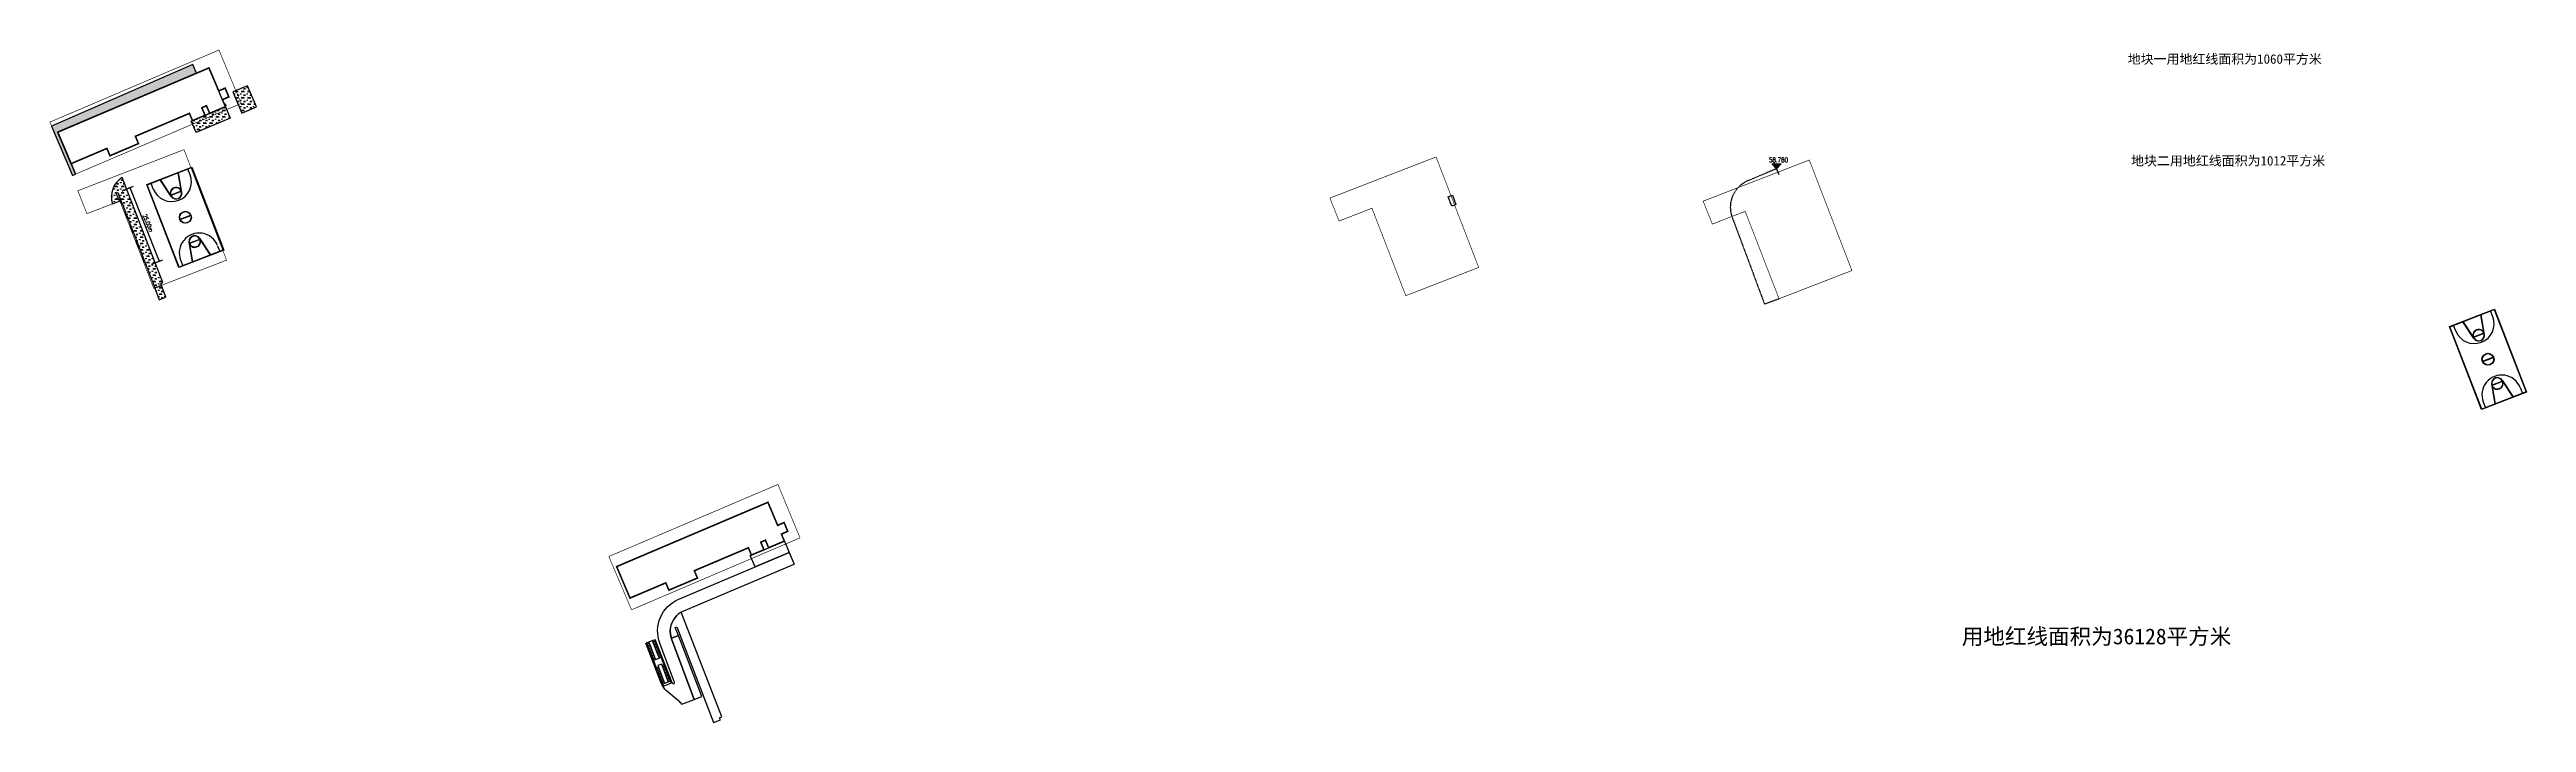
# Model space of a CAD drawing. Header units: metres. Extents: x 36500 to 80772748, y -35000 to 5806266.
# Drawn here: x 40385344 to 40386127, y 2902955 to 2903167 of the extents above; entities that cross this region are included whole.
import ezdxf

# ---------------------------------------------------------------- set-up
doc = ezdxf.new("R2010")
doc.units = ezdxf.units.M
doc.header["$LTSCALE"] = 10
doc.linetypes.add('CENTER2', pattern=[1.125, 0.75, -0.125, 0.125, -0.125])
doc.linetypes.add('CENTERX2', pattern=[4, 2.5, -0.5, 0.5, -0.5])
for name, color, linetype in [('20180307结构要求改动', 6, 'Continuous'), ('DIM_ELEV', 3, 'Continuous'), ('PUB_TEXT', 7, 'Continuous'), ('体育设施', 7, 'Continuous'), ('其它附属工程', 94, 'Continuous'), ('坐标', 7, 'Continuous'), ('总平面-场地', 40, 'Continuous'), ('总平面-定位', 3, 'Continuous'), ('总平面-道路中心线', 1, 'CENTERX2'), ('总平面定位', 7, 'Continuous'), ('用地红线', 7, 'Continuous')]:
    doc.layers.add(name, color=color, linetype=linetype)
doc.styles.add('_TCH_DIM', font='SIMPLEX', dxfattribs={"bigfont": 'GBCBIG'})
doc.styles.add('_TCH_DIM_T3', font='SIMPLEX', dxfattribs={"width": 0.705882, "bigfont": 'GBCBIG'})
doc.styles.add('HZ', font='')
doc.styles.get('HZ').set_extended_font_data('SimSun')
doc.dimstyles.new('_TCH_ARCH_M_M&&1', dxfattribs={"dimtxt": 1.314346, "dimasz": 0.5, "dimexe": 1.25, "dimexo": 1.5, "dimgap": 0.5, "dimtad": 1, "dimzin": 0, "dimdsep": 46, "dimtxsty": '_TCH_DIM_T3', "dimblk": 'ARCHTICK', "dimcen": 0.09, "dimclrt": 7, "dimazin": 2, "dimtfac": 1, "dimtix": 1, "dimtmove": 2, "dimatfit": 3, "dimfxl": 0, "dimtolj": 1, "dimtzin": 0, "dimarcsym": 0})
pattern_1 = [(0, (0.6, 0.04), (2, 2), [0.3, -0.06, 0.08, -0.06, 0.3, -1.2]), (0, (0.5, 0.1), (2, 2), [0.2, -0.15, 0.3, -0.15, 0.2, -1]), (0, (1.2, 0.9), (2, 2), [0.25, -0.1, 0.25, -1.4]), (0, (0.2, 1.3), (2, 2), [0.1, -0.2, 0.1, -1.6]), (90, (0.4, 1.3), (-2, 2), [0.18, -1.82]), (90, (1, 0.1), (-2, 2), [0.2, -1.8]), (90, (1.5, 0.9), (-2, 2), [0.2, -1.8]), (45, (1.26, 0.08), (2e-16, 2.00000000004), [0.2, -2.628427124]), (135, (0.74, 0.08), (-2.00000000004, 2e-16), [0.2, -2.628427124]), (63.43494882, (1.2, 0.09), (1.02e-10, 2), [0.2, -4.272135954]), (75.96375653, (1.1, 0.1), (7.24e-11, 1.9999999997004), [0.2, -8.046211252]), (75.96375653, (1.6, 0.9), (7.24e-11, 1.9999999997004), [0.16, -8.086211252]), (75.96375653, (0.44, 1.3), (7.24e-11, 1.9999999997004), [0.14, -8.106211252]), (104.03624347, (0.9, 0.1), (-7.24e-11, 1.9999999997004), [0.2, -8.046211252]), (104.03624347, (1.4, 0.9), (-7.24e-11, 1.9999999997004), [0.16, -8.086211252]), (104.03624347, (0.36, 1.3), (-7.24e-11, 1.9999999997004), [0.14, -8.106211252]), (116.5650512, (0.8, 0.09), (-8e-10, 2), [0.2, -4.2721335954])]

msp = doc.modelspace()

# ---------------------------------------------------------------- texts
at = {"layer": 'PUB_TEXT', "linetype": 'Continuous', "style": '_TCH_DIM', "width": 0.705882}
msp.add_text('58.780', height=1.4875, dxfattribs=at).set_placement((40385887.424, 2903131.717))
at = {"layer": '用地红线', "color": 1, "linetype": 'Continuous', "style": 'HZ'}
for s, height, p in [(' 地块一用地红线面积为1060平方米', 3, (40385998.772, 2903162.842)), (' 地块二用地红线面积为1012平方米', 3, (40385999.846, 2903130.711)), (' 用地红线面积为36128平方米', 5, (40385944.964, 2902979.498))]:
    msp.add_text(s, height=height, dxfattribs=at).set_placement(p)

# ---------------------------------------------------------------- blocks, each defined once
blk = doc.blocks.new('A$C42993D74')
at = {"layer": '体育设施', "color": 155}
for p, q in [((0, 0), (14.18, 5.48)), ((10.14, -26.21), (0, 0)), ((0.13, -0.06), (14.12, 5.36)), ((2, -1.42), (1.3, 0.39)), ((7.69, -3.79), (4.24, 1.51)), ((7.34, -3.1), (4.33, 1.57)), ((10.83, -1.75), (9.92, 3.73)), ((11.04, -2.5), (10.02, 3.75)), ((13.65, 3.09), (12.95, 4.9)), ((14.12, 5.36), (24.19, -20.67)), ((14.18, 5.48), (24.32, -20.73)), ((10.2, -26.08), (0.13, -0.06)), ((7.43, -2.24), (7.53, -2.27)), ((7.45, -2.19), (7.54, -2.22)), ((10.82, -2.06), (7.56, -3.33)), ((10.86, -2.16), (7.6, -3.42)), ((7.84, -1.5), (7.92, -1.57)), ((7.88, -1.46), (7.95, -1.53)), ((8.53, -1.03), (8.56, -1.12)), ((8.57, -1.01), (8.61, -1.1)), ((9.39, -0.91), (9.38, -1)), ((9.44, -0.91), (9.42, -1.01)), ((10.19, -1.18), (10.14, -1.26)), ((10.23, -1.2), (10.18, -1.29)), ((10.46, -10.97), (13.82, -9.67)), ((10.5, -11.06), (13.85, -9.76)), ((24.32, -20.73), (10.14, -26.21)), ((24.19, -20.67), (10.2, -26.08)), ((13.27, -18.23), (14.3, -24.48)), ((16.72, -17.31), (13.46, -18.57)), ((16.76, -17.4), (13.49, -18.66)), ((13.49, -18.97), (14.4, -24.46)), ((14.13, -19.55), (14.18, -19.47)), ((14.13, -19.55), (14.18, -19.47)), ((14.17, -19.58), (14.23, -19.5)), ((14.93, -19.82), (14.94, -19.72)), ((14.98, -19.83), (14.99, -19.73)), ((15.75, -19.71), (15.72, -19.62)), ((15.8, -19.69), (15.76, -19.6)), ((16.48, -19.22), (16.4, -19.16)), ((16.51, -19.19), (16.43, -19.12)), ((16.63, -16.93), (20.08, -22.24)), ((16.89, -18.48), (16.79, -18.46)), ((16.9, -18.43), (16.8, -18.41)), ((16.97, -17.62), (19.99, -22.29)), ((22.32, -19.31), (23.02, -21.12)), ((10.66, -23.82), (11.36, -25.63))]:
    blk.add_line(p, q, dxfattribs=at)
for centre, major_axis, ratio, start_param, end_param in [((7.83, 0.84), (5.83, 2.26), 0.996667, 3.141593, 6.283185), ((9.21, -2.74), (1.73, 0.67), 0.996667, 2.494984, 2.963071), ((9.21, -2.74), (1.63, 0.63), 0.996667, 2.495389, 3.113811), ((9.21, -2.74), (1.73, 0.67), 0.996667, 2.03341, 2.467956), ((9.21, -2.74), (1.63, 0.63), 0.996667, 2.032656, 2.466817), ((9.21, -2.74), (1.63, 0.63), 0.996667, 3.169383, 6.255413), ((9.21, -2.74), (1.72, 0.67), 0.996667, 3.461537, 6.107778), ((9.21, -2.74), (1.73, 0.67), 0.996668, 1.581798, 2.00638), ((9.21, -2.74), (1.63, 0.63), 0.996667, 1.582273, 2.003907), ((9.21, -2.74), (1.73, 0.67), 0.996667, 1.106704, 1.554769), ((9.21, -2.74), (1.63, 0.63), 0.996667, 1.10579, 1.553788), ((9.21, -2.74), (1.63, 0.63), 0.996667, 0.642771, 1.079453), ((9.21, -2.74), (1.73, 0.67), 0.996667, 0.642614, 1.079676), ((9.21, -2.74), (1.63, 0.63), 0.996667, 0.02778, 0.613712), ((9.21, -2.74), (1.73, 0.67), 0.996668, 0.178521, 0.615582), ((16.49, -21.56), (5.83, 2.26), 0.996667, 0, 3.141593), ((12.16, -10.36), (1.77, 0.69), 0.996667, 4.712389, 10.995574), ((12.16, -10.36), (1.68, 0.65), 0.996667, -1.570796, 4.712389), ((15.11, -17.99), (1.63, 0.63), 0.996667, 0.027791, 3.113821), ((15.11, -17.98), (1.72, 0.67), 0.996667, 0.175409, 2.82165), ((15.11, -17.99), (1.63, 0.63), 0.996667, 3.169373, 3.787795), ((15.11, -17.99), (1.73, 0.67), 0.996667, 3.320107, 3.788194), ((15.11, -17.99), (1.73, 0.67), 0.996667, 3.815231, 4.249777), ((15.11, -17.99), (1.63, 0.63), 0.996667, 3.816366, 4.250527), ((15.11, -17.99), (1.73, 0.67), 0.996667, 4.276806, 4.701388), ((15.11, -17.99), (1.63, 0.63), 0.996667, 4.279277, 4.700911), ((15.11, -17.99), (1.63, 0.63), 0.996667, -1.553789, -1.10579), ((15.11, -17.99), (1.73, 0.67), 0.996667, -1.554768, -1.106703), ((15.11, -17.99), (1.63, 0.63), 0.996667, -1.079455, -0.642773), ((15.11, -17.99), (1.73, 0.67), 0.996667, -1.079674, -0.642612), ((15.11, -17.99), (1.63, 0.63), 0.996667, -0.613712, -0.02778), ((15.11, -17.99), (1.73, 0.67), 0.996667, -0.615581, -0.178519)]:
    blk.add_ellipse(centre, major_axis=major_axis, ratio=ratio, start_param=start_param, end_param=end_param, dxfattribs=at)
blk = doc.blocks.new('_ArchTick')
at = {"color": 0, "linetype": 'ByBlock', "const_width": 0.4}
blk.add_lwpolyline([(-0.5, -0.5), (0.5, 0.5)], dxfattribs=at)
blk = doc.blocks.new('*D260')
at = {"layer": 'Defpoints', "color": 0, "linetype": 'Continuous', "transparency": 16777216}
for p in [(40385365.47, 2903122.18), (40385374.74, 2903098.96), (40385378.58, 2903100.5)]:
    blk.add_point(p, dxfattribs=at)
at = {"layer": '其它附属工程', "color": 0, "linetype": 'Continuous', "lineweight": -2, "transparency": 16777216}
for p, q in [((40385366.86, 2903122.73), (40385370.47, 2903124.18)), ((40385369.31, 2903123.71), (40385378.58, 2903100.5)), ((40385376.13, 2903099.52), (40385379.74, 2903100.96))]:
    blk.add_line(p, q, dxfattribs=at)
at = {"layer": '其它附属工程', "color": 0, "linetype": 'Continuous', "lineweight": -2, "transparency": 16777216, "xscale": 0.5, "yscale": 0.5, "zscale": 0.5}
for p, rotation in [((40385369.31, 2903123.71), 111.7761538424453), ((40385378.58, 2903100.5), 291.7761538424453)]:
    blk.add_blockref('_ArchTick', p, dxfattribs=dict(at, rotation=rotation))
at = {"layer": '其它附属工程', "color": 7, "linetype": 'Continuous', "transparency": 16777216, "insert": (40385375.02, 2903112.53), "char_height": 1.314, "attachment_point": 5, "rotation": 291.77615, "style": '_TCH_DIM_T3'}
blk.add_mtext('\\A1;25.00m', dxfattribs=at)
blk = doc.blocks.new('$LinePat$挡土墙')
at = {"color": 0, "const_width": 20}
blk.add_lwpolyline([(1, -10), (601, -10)], dxfattribs=at)
at = {"color": 0}
blk.add_solid([(151, 0), (451, 0), (151, -70), (451, -70)], dxfattribs=at)

# ---------------------------------------------------------------- dimensions: what is measured, and where the dimension line sits
at = {"layer": '其它附属工程', "linetype": 'Continuous'}
dim = msp.add_aligned_dim(p1=(40385365.467, 2903122.178), p2=(40385374.741, 2903098.962), distance=4.138, dimstyle='_TCH_ARCH_M_M&&1', override={"dimpost": 'm'}, dxfattribs=at)
dim.commit()
dim.dimension.update_dxf_attribs({"geometry": '*D260', "text_midpoint": (40385375.021, 2903112.535)})

# ---------------------------------------------------------------- hatches: boundary and pattern name
at = {"layer": 'DIM_ELEV', "linetype": 'Continuous'}
msp.add_hatch(color=256, dxfattribs=at).paths.add_polyline_path([(40385889.784, 2903129.692), (40385888.284, 2903131.192), (40385891.284, 2903131.192)])
at = {"layer": '其它附属工程', "linetype": 'Continuous'}
h = msp.add_hatch(dxfattribs=at)
h.set_pattern_fill('草坪或沼泽', color=256, scale=0.5)
h.set_pattern_definition(pattern_1)
h.paths.add_polyline_path([(40385390.361, 2903159.861), (40385389.22, 2903162.564), (40385344.559, 2903143.167), (40385351.181, 2903127.589), (40385352.106, 2903127.983), (40385350.694, 2903131.294), (40385346.474, 2903141.235)])
h = msp.add_hatch(dxfattribs=at)
h.set_pattern_fill('草坪或沼泽', color=256, scale=0.5)
h.set_pattern_definition(pattern_1)
h.paths.add_polyline_path([(40385401.857, 2903153.964), (40385404.706, 2903147.256), (40385409.312, 2903149.201), (40385406.494, 2903155.911)])
h = msp.add_hatch(dxfattribs=at)
h.set_pattern_fill('草坪或沼泽', color=256, scale=0.5)
h.set_pattern_definition(pattern_1)
h.paths.add_polyline_path([(40385399.492, 2903149.288), (40385401.008, 2903145.695), (40385390.23, 2903141.145), (40385388.713, 2903144.738)])
h = msp.add_hatch(dxfattribs=at)
h.set_pattern_fill('草坪或沼泽', color=256, scale=0.5)
h.set_pattern_definition(pattern_1)
edge = h.paths.add_edge_path()
edge.add_arc((40385370.427, 2903120.846), 7, 120.571203, 198.612829)
edge.add_line((40385363.793, 2903118.611), (40385365.982, 2903119.46))
edge.add_line((40385365.982, 2903119.46), (40385365, 2903121.998))
edge.add_line((40385365, 2903121.998), (40385365.467, 2903122.178))
edge.add_line((40385365.467, 2903122.178), (40385377.132, 2903092.028))
edge.add_line((40385377.132, 2903092.028), (40385379.264, 2903092.853))
edge.add_line((40385379.264, 2903092.853), (40385379.022, 2903093.497))
edge.add_line((40385379.022, 2903093.497), (40385379.681, 2903093.753))
edge.add_line((40385379.681, 2903093.753), (40385366.867, 2903126.873))
h = msp.add_hatch(dxfattribs=at)
h.set_pattern_fill('草坪或沼泽', color=256, scale=0.5)
h.set_pattern_definition(pattern_1)
h.paths.add_polyline_path([(40385379.264, 2903092.853), (40385377.132, 2903092.028), (40385378.562, 2903088.333), (40385380.656, 2903089.143)])

# ---------------------------------------------------------------- linework, layer by layer
at = {"layer": '20180307结构要求改动'}
msp.add_lwpolyline([(40385785.982, 2903120.825), (40385787.334, 2903121.348), (40385788.471, 2903118.41), (40385787.118, 2903117.887)], close=True, dxfattribs=at)
at = {"layer": 'DIM_ELEV', "linetype": 'Continuous'}
for p, q in [((40385889.784, 2903129.692), (40385888.284, 2903131.192)), ((40385888.284, 2903131.192), (40385891.284, 2903131.192)), ((40385889.784, 2903129.692), (40385891.284, 2903131.192))]:
    msp.add_line(p, q, dxfattribs=at)
at = {"layer": '体育设施', "color": 155}
for p, q in [((40386102.55, 2903079.864), (40386116.726, 2903085.349)), ((40386102.679, 2903079.807), (40386116.669, 2903085.22)), ((40386113.383, 2903078.11), (40386112.472, 2903083.596)), ((40386113.593, 2903077.369), (40386112.571, 2903083.612)), ((40386116.204, 2903082.956), (40386115.503, 2903084.769)), ((40386116.669, 2903085.22), (40386126.739, 2903059.193)), ((40386116.726, 2903085.349), (40386126.868, 2903059.136)), ((40386112.692, 2903053.651), (40386102.55, 2903079.864)), ((40386112.749, 2903053.78), (40386102.679, 2903079.807)), ((40386104.547, 2903078.445), (40386103.845, 2903080.258)), ((40386110.238, 2903076.071), (40386106.792, 2903081.377)), ((40386109.895, 2903076.761), (40386106.876, 2903081.431)), ((40386109.982, 2903077.625), (40386110.078, 2903077.598)), ((40386109.996, 2903077.673), (40386110.092, 2903077.645)), ((40386113.374, 2903077.8), (40386110.111, 2903076.537)), ((40386113.409, 2903077.707), (40386110.147, 2903076.444)), ((40386110.395, 2903078.363), (40386110.469, 2903078.297)), ((40386110.428, 2903078.4), (40386110.504, 2903078.333)), ((40386111.076, 2903078.834), (40386111.112, 2903078.741)), ((40386111.122, 2903078.852), (40386111.159, 2903078.759)), ((40386111.937, 2903078.959), (40386111.929, 2903078.859)), ((40386111.987, 2903078.954), (40386111.975, 2903078.854)), ((40386112.743, 2903078.687), (40386112.689, 2903078.603)), ((40386112.785, 2903078.661), (40386112.732, 2903078.575)), ((40386113.012, 2903068.897), (40386116.368, 2903070.195)), ((40386113.048, 2903068.804), (40386116.404, 2903070.102)), ((40386126.868, 2903059.136), (40386112.692, 2903053.651)), ((40386126.739, 2903059.193), (40386112.749, 2903053.78)), ((40386115.825, 2903061.631), (40386116.848, 2903055.388)), ((40386119.272, 2903062.556), (40386116.009, 2903061.293)), ((40386116.036, 2903060.89), (40386116.946, 2903055.404)), ((40386119.308, 2903062.463), (40386116.045, 2903061.2)), ((40386116.682, 2903060.309), (40386116.734, 2903060.394)), ((40386116.682, 2903060.309), (40386116.735, 2903060.394)), ((40386116.724, 2903060.283), (40386116.777, 2903060.369)), ((40386117.484, 2903060.041), (40386117.494, 2903060.14)), ((40386117.533, 2903060.037), (40386117.544, 2903060.136)), ((40386118.305, 2903060.151), (40386118.269, 2903060.244)), ((40386118.351, 2903060.169), (40386118.315, 2903060.262)), ((40386119.025, 2903060.639), (40386118.953, 2903060.707)), ((40386119.059, 2903060.676), (40386118.983, 2903060.742)), ((40386119.18, 2903062.929), (40386122.626, 2903057.623)), ((40386119.438, 2903061.382), (40386119.342, 2903061.408)), ((40386119.452, 2903061.43), (40386119.355, 2903061.457)), ((40386119.523, 2903062.239), (40386122.542, 2903057.569)), ((40386124.872, 2903060.555), (40386125.573, 2903058.742)), ((40386113.214, 2903056.044), (40386113.915, 2903054.231))]:
    msp.add_line(p, q, dxfattribs=at)
for centre, major_axis, start_param, end_param in [((40386110.375, 2903080.701), (5.829, 2.255), 3.1415927, 6.2831853), ((40386111.76, 2903077.122), (1.725, 0.668), 2.494984, 2.9630711), ((40386111.76, 2903077.122), (1.632, 0.631), 2.4953892, 3.1138114), ((40386111.76, 2903077.122), (1.725, 0.668), 2.03341, 2.4679562), ((40386111.76, 2903077.122), (1.632, 0.631), 2.032656, 2.4668165), ((40386111.76, 2903077.122), (1.632, 0.631), 3.1693834, 6.2554134), ((40386111.762, 2903077.121), (1.724, 0.667), 3.4615368, 6.1077779), ((40386111.76, 2903077.122), (1.725, 0.668), 1.5817976, 2.00638), ((40386111.76, 2903077.122), (1.632, 0.631), 1.5822727, 2.0039068), ((40386111.76, 2903077.122), (1.725, 0.668), 1.1067038, 1.5547685), ((40386111.76, 2903077.122), (1.632, 0.631), 1.1057896, 1.5537883), ((40386111.76, 2903077.122), (1.632, 0.631), 0.6427711, 1.0794533), ((40386111.76, 2903077.122), (1.725, 0.668), 0.6426139, 1.0796758), ((40386111.76, 2903077.122), (1.632, 0.631), 0.0277801, 0.6137121), ((40386111.76, 2903077.122), (1.725, 0.668), 0.1785206, 0.6155825), ((40386114.709, 2903069.5), (1.772, 0.686), 4.7123889, 10.9955742), ((40386114.709, 2903069.5), (1.679, 0.65), -1.5707962, 4.7123891), ((40386119.043, 2903058.299), (5.829, 2.255), 0, 3.1415927), ((40386117.658, 2903061.878), (1.632, 0.631), 0.0277908, 3.1138207), ((40386117.658, 2903061.88), (1.724, 0.667), 0.1754094, 2.8216504), ((40386117.658, 2903061.878), (1.632, 0.631), 3.169373, 3.7877951), ((40386117.658, 2903061.878), (1.725, 0.668), 3.3201072, 3.7881943), ((40386117.658, 2903061.878), (1.725, 0.668), 3.8152309, 4.2497771), ((40386117.658, 2903061.878), (1.632, 0.631), 3.8163665, 4.250527), ((40386117.658, 2903061.878), (1.725, 0.668), 4.2768057, 4.7013881), ((40386117.658, 2903061.878), (1.632, 0.631), 4.2792769, 4.7009111), ((40386117.658, 2903061.878), (1.632, 0.631), -1.5537891, -1.1057904), ((40386117.658, 2903061.878), (1.725, 0.668), -1.554768, -1.1067032), ((40386117.658, 2903061.878), (1.632, 0.631), -1.0794552, -0.6427731), ((40386117.658, 2903061.878), (1.725, 0.668), -1.0796738, -0.6426118), ((40386117.658, 2903061.878), (1.632, 0.631), -0.6137119, -0.0277799), ((40386117.658, 2903061.878), (1.725, 0.668), -0.6155813, -0.1785194)]:
    msp.add_ellipse(centre, major_axis=major_axis, ratio=0.9966675, start_param=start_param, end_param=end_param, dxfattribs=at)
at = {"layer": '其它附属工程', "linetype": 'Continuous'}
for p, q in [((40385890.601, 2903088.63), (40385886.021, 2903086.923, 61.098)), ((40385577.689, 2903008.506), (40385579.245, 2903004.821, 61.098)), ((40385532.632, 2902979.99), (40385534.917, 2902980.875)), ((40385532.632, 2902979.99), (40385537.955, 2902966.234)), ((40385533.285, 2902980.243), (40385534.404, 2902980.676)), ((40385535.284, 2902980.48), (40385534.585, 2902980.21)), ((40385535.464, 2902980.014), (40385534.765, 2902979.743)), ((40385540.426, 2902967.19), (40385535.104, 2902980.947)), ((40385540.706, 2902967.299), (40385535.383, 2902981.055)), ((40385540.706, 2902967.299), (40385535.383, 2902981.055)), ((40385533.465, 2902979.777), (40385532.813, 2902979.524)), ((40385533.646, 2902979.31), (40385532.993, 2902979.058)), ((40385533.826, 2902978.844), (40385533.173, 2902978.592)), ((40385534.007, 2902978.378), (40385533.354, 2902978.125)), ((40385534.187, 2902977.911), (40385533.534, 2902977.659)), ((40385534.367, 2902977.445), (40385533.715, 2902977.193)), ((40385534.548, 2902976.979), (40385533.895, 2902976.726)), ((40385534.728, 2902976.513), (40385534.075, 2902976.26)), ((40385534.909, 2902976.046), (40385534.256, 2902975.794)), ((40385535.089, 2902975.58), (40385534.436, 2902975.327)), ((40385535.27, 2902975.114), (40385534.617, 2902974.861)), ((40385537.269, 2902975.351), (40385534.797, 2902974.395)), ((40385535.645, 2902979.548), (40385534.945, 2902979.277)), ((40385535.825, 2902979.081), (40385535.126, 2902978.811)), ((40385536.006, 2902978.615), (40385535.306, 2902978.344)), ((40385536.186, 2902978.149), (40385535.487, 2902977.878)), ((40385536.367, 2902977.682), (40385535.667, 2902977.412)), ((40385536.352, 2902972.316), (40385535.699, 2902972.063)), ((40385536.547, 2902977.216), (40385535.847, 2902976.946)), ((40385536.727, 2902976.75), (40385536.028, 2902976.479)), ((40385537.291, 2902973.215), (40385536.172, 2902972.782)), ((40385536.908, 2902976.284), (40385536.208, 2902976.013)), ((40385537.088, 2902975.817), (40385536.389, 2902975.547)), ((40385538.171, 2902973.019), (40385537.471, 2902972.749)), ((40385538.351, 2902972.553), (40385537.652, 2902972.282)), ((40385538.532, 2902972.087), (40385537.832, 2902971.816)), ((40385536.533, 2902971.849), (40385535.88, 2902971.597)), ((40385536.713, 2902971.383), (40385536.06, 2902971.131)), ((40385536.893, 2902970.917), (40385536.241, 2902970.664)), ((40385537.074, 2902970.45), (40385536.421, 2902970.198)), ((40385537.254, 2902969.984), (40385536.601, 2902969.732)), ((40385537.435, 2902969.518), (40385536.782, 2902969.265)), ((40385537.615, 2902969.052), (40385536.962, 2902968.799)), ((40385537.795, 2902968.585), (40385537.143, 2902968.333)), ((40385537.976, 2902968.119), (40385537.323, 2902967.866)), ((40385538.156, 2902967.653), (40385537.503, 2902967.4)), ((40385540.155, 2902967.89), (40385537.684, 2902966.934)), ((40385540.706, 2902967.299), (40385537.792, 2902966.172)), ((40385538.712, 2902971.62), (40385538.012, 2902971.35)), ((40385538.892, 2902971.154), (40385538.193, 2902970.883)), ((40385539.073, 2902970.688), (40385538.373, 2902970.417)), ((40385539.253, 2902970.221), (40385538.554, 2902969.951)), ((40385539.434, 2902969.755), (40385538.734, 2902969.485)), ((40385539.614, 2902969.289), (40385538.915, 2902969.018)), ((40385539.794, 2902968.823), (40385539.095, 2902968.552)), ((40385539.975, 2902968.356), (40385539.275, 2902968.086)), ((40385543.75, 2902960.573, 56.058), (40385547.696, 2902962.045, 61.098))]:
    msp.add_line(p, q, dxfattribs=at)
for points in [[(40385390.361, 2903159.861), (40385389.22, 2903162.564), (40385344.559, 2903143.167), (40385351.181, 2903127.589), (40385352.106, 2903127.983), (40385350.694, 2903131.294), (40385346.474, 2903141.235)], [(40385401.857, 2903153.964), (40385404.706, 2903147.256), (40385409.312, 2903149.201), (40385406.494, 2903155.911), (40385401.857, 2903153.964)], [(40385399.492, 2903149.288), (40385401.008, 2903145.695), (40385390.23, 2903141.145), (40385388.713, 2903144.738)], [(40385379.264, 2903092.853), (40385377.132, 2903092.028), (40385378.562, 2903088.333), (40385380.656, 2903089.143)], [(40385576.173, 2903012.099), (40385577.689, 2903008.506), (40385566.911, 2903003.956), (40385565.394, 2903007.549)]]:
    msp.add_lwpolyline(points, close=True, dxfattribs=at)
for points in [[(40385366.867, 2903126.873, 0.354323), (40385363.793, 2903118.611), (40385365.982, 2903119.46), (40385365, 2903121.998), (40385365.467, 2903122.178), (40385377.132, 2903092.028), (40385379.264, 2903092.853), (40385379.022, 2903093.497), (40385379.681, 2903093.753)], [(40385543.548, 2902989.684, 0.354323), (40385540.474, 2902981.422), (40385542.663, 2902982.271), (40385541.681, 2902984.809), (40385542.148, 2902984.989), (40385553.813, 2902954.839), (40385555.945, 2902955.664), (40385555.703, 2902956.308), (40385556.363, 2902956.563)], [(40385542.663, 2902982.271), (40385540.474, 2902981.422, 0.0080081), (40385540.549, 2902981.211), (40385547.696, 2902962.045), (40385550.125, 2902962.985)]]:
    msp.add_lwpolyline(points, format="xyb", close=True, dxfattribs=at)
for points in [[(40385540.706, 2902967.299), (40385540.943, 2902967.099, 0.7711155), (40385541.418, 2902967.433), (40385536.801, 2902979.814, -0.4018022), (40385542.83, 2902993.791), (40385577.689, 2903008.506)], [(40385543.75, 2902960.573, 0.0621045), (40385542.741, 2902961.663), (40385538.964, 2902964.843, -0.1261112), (40385537.233, 2902967.268), (40385532.352, 2902979.882)]]:
    msp.add_lwpolyline(points, format="xyb", dxfattribs=at)
at = {"layer": '其它附属工程', "linetype": 'Continuous', "elevation": 61.098}
msp.add_lwpolyline([(40385547.696, 2902962.045), (40385540.549, 2902981.211, -0.4018022), (40385544.386, 2902990.105), (40385579.245, 2903004.821)], format="xyb", dxfattribs=at)
at = {"layer": '其它附属工程', "linetype": 'Continuous'}
for points in [[(40385533.285, 2902980.243), (40385535.45, 2902974.647)], [(40385534.404, 2902980.676), (40385536.569, 2902975.08)], [(40385536.172, 2902972.782), (40385538.337, 2902967.186)], [(40385537.291, 2902973.215), (40385539.456, 2902967.619)]]:
    msp.add_lwpolyline(points, dxfattribs=at)
at = {"layer": '坐标', "linetype": 'Continuous', "const_width": 0.5}
for points in [[(40385349.795, 2903133.411), (40385350.694, 2903131.294), (40385351.154, 2903131.489), (40385351.154, 2903131.489), (40385356.325, 2903133.677), (40385356.325, 2903133.677), (40385356.325, 2903133.677), (40385356.325, 2903133.677), (40385362.016, 2903136.099), (40385362.993, 2903133.798), (40385372.014, 2903137.627), (40385371.037, 2903139.928), (40385388.113, 2903147.175), (40385388.113, 2903147.175), (40385388.113, 2903147.175), (40385388.113, 2903147.175), (40385388.113, 2903147.175), (40385388.113, 2903147.175), (40385388.113, 2903147.175), (40385388.113, 2903147.175), (40385388.113, 2903147.175), (40385389.09, 2903144.874), (40385393.048, 2903146.554), (40385392.032, 2903148.947), (40385393.505, 2903149.572), (40385394.325, 2903147.639), (40385394.325, 2903147.639), (40385394.521, 2903147.179), (40385399.492, 2903149.288), (40385399.218, 2903149.933), (40385399.218, 2903149.933), (40385398.558, 2903151.499), (40385398.558, 2903151.499), (40385398.558, 2903151.499), (40385398.558, 2903151.499), (40385398.558, 2903151.499), (40385400.572, 2903152.389), (40385399.4, 2903155.15), (40385397.382, 2903154.259), (40385397.382, 2903154.259), (40385397.382, 2903154.259), (40385397.382, 2903154.259), (40385397.382, 2903154.259), (40385394.296, 2903161.531), (40385346.474, 2903141.235)], [(40385526.476, 2902996.222), (40385527.375, 2902994.105), (40385527.835, 2902994.3), (40385527.835, 2902994.3), (40385533.006, 2902996.488), (40385533.006, 2902996.488), (40385533.006, 2902996.488), (40385533.006, 2902996.488), (40385538.697, 2902998.91), (40385539.674, 2902996.609), (40385548.695, 2903000.437), (40385547.718, 2903002.739), (40385564.794, 2903009.986), (40385564.794, 2903009.986), (40385564.794, 2903009.986), (40385564.794, 2903009.986), (40385564.794, 2903009.986), (40385564.794, 2903009.986), (40385564.794, 2903009.986), (40385564.794, 2903009.986), (40385564.794, 2903009.986), (40385565.771, 2903007.685), (40385569.729, 2903009.364), (40385568.713, 2903011.758), (40385570.186, 2903012.383), (40385571.007, 2903010.45), (40385571.007, 2903010.45), (40385571.202, 2903009.99), (40385576.173, 2903012.099), (40385575.899, 2903012.744), (40385575.899, 2903012.744), (40385575.239, 2903014.31), (40385575.239, 2903014.31), (40385575.24, 2903014.31), (40385575.239, 2903014.31), (40385575.239, 2903014.31), (40385577.253, 2903015.199), (40385576.081, 2903017.961), (40385574.063, 2903017.07), (40385574.063, 2903017.07), (40385574.063, 2903017.07), (40385574.063, 2903017.07), (40385574.063, 2903017.07), (40385570.977, 2903024.342), (40385523.155, 2903004.046)]]:
    msp.add_lwpolyline(points, close=True, dxfattribs=at)
at = {"layer": '总平面-场地'}
msp.add_line((40385888.812, 2903131.995, 61.098), (40385890.562, 2903127.849, 61.098), dxfattribs=at)
at = {"layer": '总平面-道路中心线', "ltscale": 0.001, "elevation": 61.098}
msp.add_lwpolyline([(40385889.784, 2903129.692), (40385880.701, 2903125.858, 0.4018022), (40385875.768, 2903114.422), (40385886.021, 2903086.923)], format="xyb", dxfattribs=at)
at = {"layer": '总平面定位', "linetype": 'Continuous'}
msp.add_line((40385350.694, 2903131.294), (40385352.106, 2903127.983), dxfattribs=at)
at = {"layer": '总平面定位', "ltscale": 10}
msp.add_lwpolyline([(40385346.474, 2903141.235), (40385350.694, 2903131.294), (40385362.016, 2903136.099), (40385362.993, 2903133.798), (40385372.014, 2903137.627), (40385371.037, 2903139.928), (40385388.113, 2903147.175), (40385389.09, 2903144.874), (40385399.768, 2903149.406), (40385399.494, 2903150.05), (40385399.218, 2903149.933), (40385394.296, 2903161.531)], close=True, dxfattribs=at)
at = {"layer": '用地红线', "color": 1, "linetype": 'CENTER2', "ltscale": 0.3, "const_width": 0.2}
for points in [[(40385344.025, 2903144.423), (40385351.181, 2903127.589), (40385404.446, 2903150.307), (40385397.459, 2903167.182)], [(40385352.832, 2903122.728), (40385355.726, 2903115.483), (40385366.123, 2903119.515), (40385376.827, 2903091.91), (40385399.86, 2903100.822), (40385386.393, 2903135.713)], [(40385748.627, 2903120.418), (40385751.521, 2903113.174), (40385761.918, 2903117.205), (40385772.622, 2903089.6), (40385795.655, 2903098.512), (40385782.187, 2903133.403)], [(40385866.606, 2903119.448), (40385869.5, 2903112.204), (40385879.897, 2903116.235), (40385890.601, 2903088.63), (40385913.634, 2903097.542), (40385900.167, 2903132.433)], [(40385520.706, 2903007.234), (40385527.862, 2902990.4), (40385581.127, 2903013.118), (40385574.14, 2903029.993)], [(40385520.706, 2903007.234), (40385527.862, 2902990.4), (40385581.127, 2903013.118), (40385574.14, 2903029.993)]]:
    msp.add_lwpolyline(points, close=True, dxfattribs=at)

# ---------------------------------------------------------------- block references
at = {"layer": '其它附属工程', "linetype": 'Continuous', "xscale": 0.008332838648785154, "yscale": 0.007185718587940743, "zscale": 0.007185718587940743, "rotation": 291.151853250164}
for p in [(40385365.7, 2903122.268), (40385367.504, 2903117.606), (40385369.308, 2903112.943), (40385371.112, 2903108.28), (40385372.916, 2903103.617)]:
    msp.add_blockref('$LinePat$挡土墙', p, dxfattribs=at)
at = {"layer": '总平面-定位', "linetype": 'Continuous'}
msp.add_blockref('A$C42993D74', (40385374.676, 2903124.702, -2.034), dxfattribs=at)

msp.set_redraw_order([(e.dxf.handle, doc.entitydb.next_handle()) for e in msp.query("TEXT MTEXT ATTDEF DIMENSION ARC_DIMENSION")])  # texts and dimensions are drawn at this point

doc.saveas('drawing.dxf')
